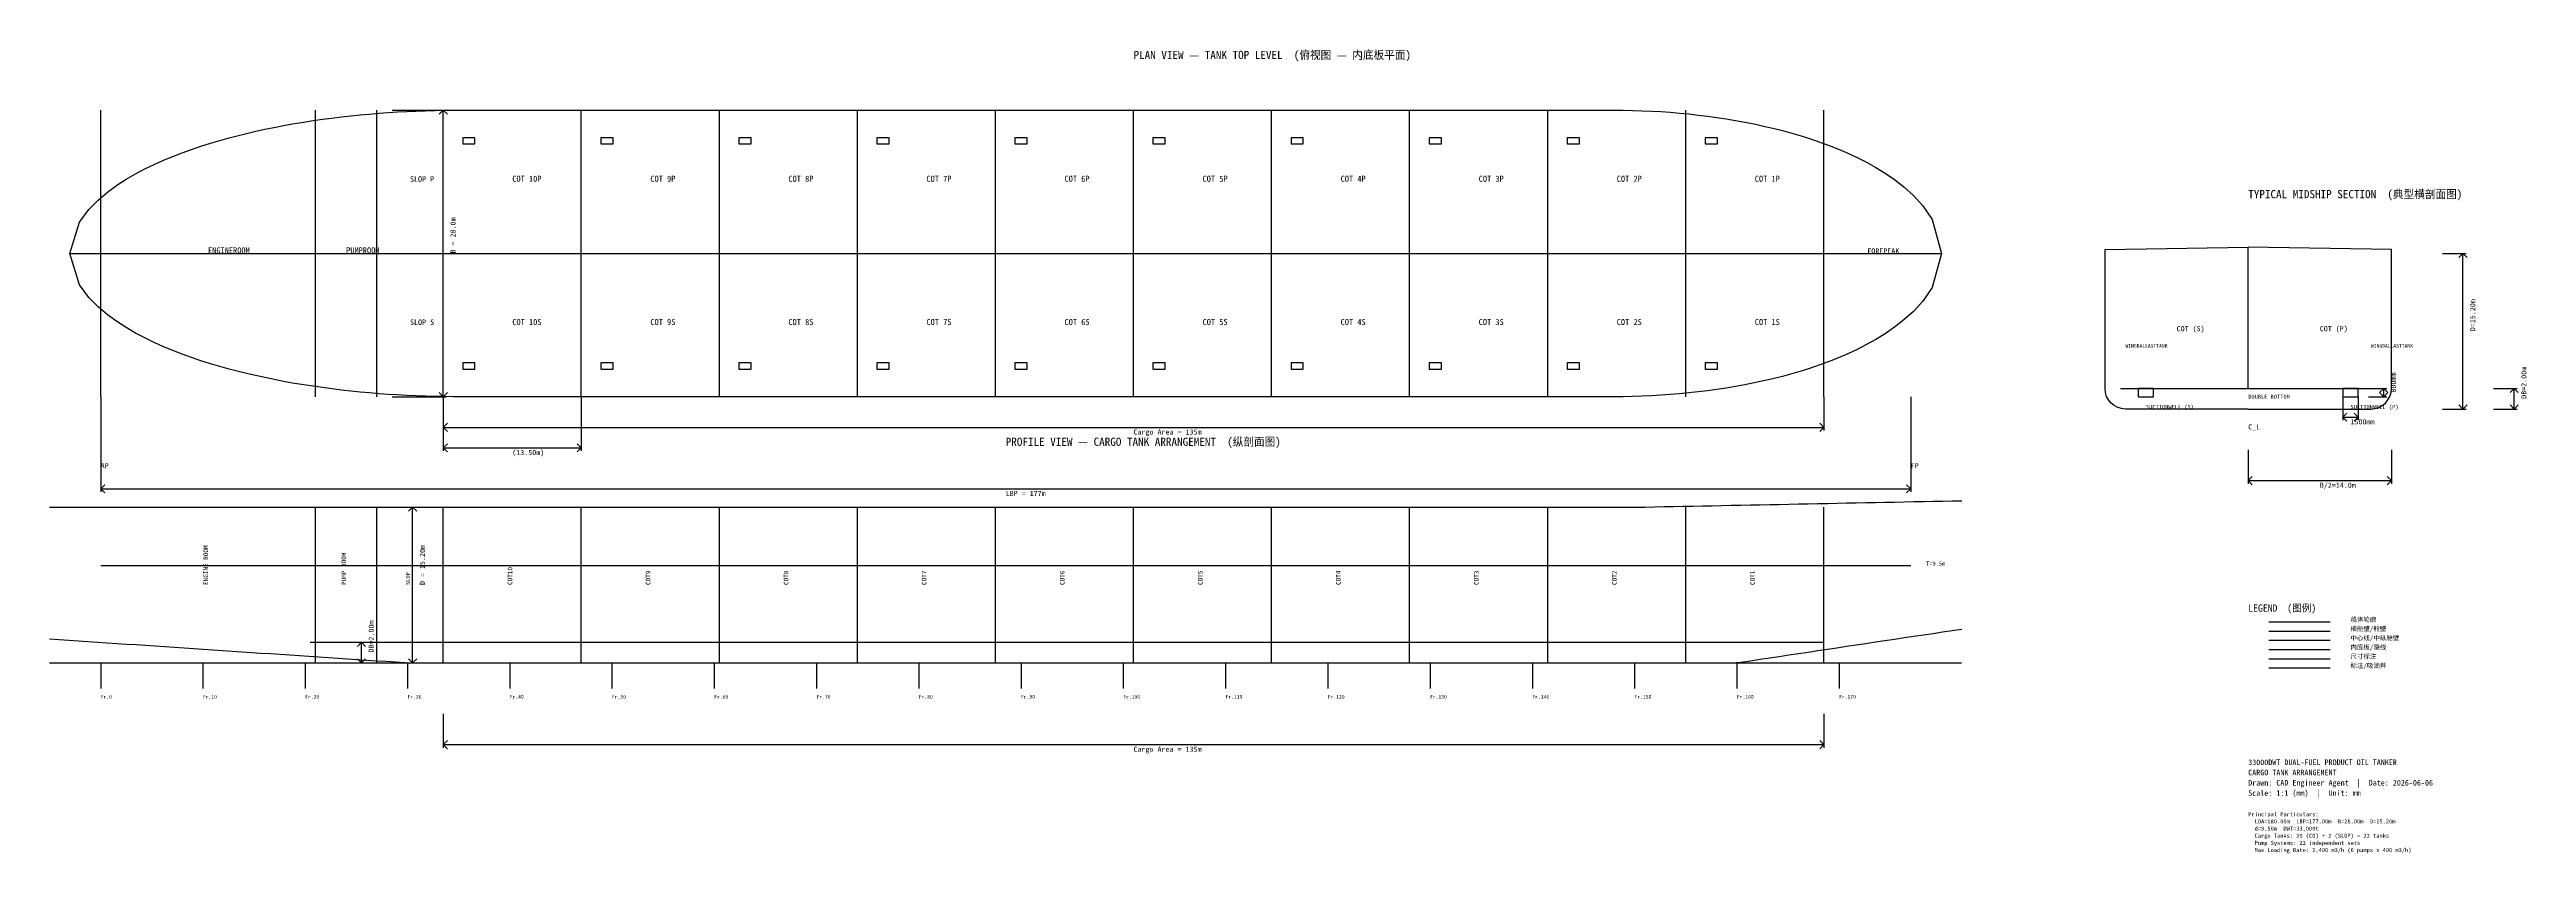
# Model space of a CAD drawing. Header units: millimetres. Extents: x -5000 to 237208, y -58632 to 19925.
import ezdxf

# ---------------------------------------------------------------- set-up
doc = ezdxf.new("R2010")
doc.units = ezdxf.units.MM
doc.linetypes.add('CENTER', pattern=[5.08, 3.175, -0.635, 0.635, -0.635])
for name, color, linetype in [('ANNOTATION', 4, 'Continuous'), ('BULKHEAD', 1, 'Continuous'), ('CENTERLINE', 2, 'CENTER'), ('DIMENSION', 3, 'Continuous'), ('HIDDEN', 8, 'Continuous'), ('HULL', 7, 'Continuous'), ('TEXT', 7, 'Continuous')]:
    doc.layers.add(name, color=color, linetype=linetype)

msp = doc.modelspace()

# ---------------------------------------------------------------- linework, layer by layer
at = {"layer": 'ANNOTATION'}
for p, q in [((0, -30500), (177000, -30500)), ((212000, -40500), (218000, -40500))]:
    msp.add_line(p, q, dxfattribs=at)
for points in [[(35400, 10700), (36600, 10700), (36600, 11300), (35400, 11300)], [(48900, 10700), (50100, 10700), (50100, 11300), (48900, 11300)], [(62400, 10700), (63600, 10700), (63600, 11300), (62400, 11300)], [(75900, 10700), (77100, 10700), (77100, 11300), (75900, 11300)], [(89400, 10700), (90600, 10700), (90600, 11300), (89400, 11300)], [(102900, 10700), (104100, 10700), (104100, 11300), (102900, 11300)], [(116400, 10700), (117600, 10700), (117600, 11300), (116400, 11300)], [(129900, 10700), (131100, 10700), (131100, 11300), (129900, 11300)], [(143400, 10700), (144600, 10700), (144600, 11300), (143400, 11300)], [(156900, 10700), (158100, 10700), (158100, 11300), (156900, 11300)], [(35400, -11300), (36600, -11300), (36600, -10700), (35400, -10700)], [(48900, -11300), (50100, -11300), (50100, -10700), (48900, -10700)], [(62400, -11300), (63600, -11300), (63600, -10700), (62400, -10700)], [(75900, -11300), (77100, -11300), (77100, -10700), (75900, -10700)], [(89400, -11300), (90600, -11300), (90600, -10700), (89400, -10700)], [(102900, -11300), (104100, -11300), (104100, -10700), (102900, -10700)], [(116400, -11300), (117600, -11300), (117600, -10700), (116400, -10700)], [(129900, -11300), (131100, -11300), (131100, -10700), (129900, -10700)], [(143400, -11300), (144600, -11300), (144600, -10700), (143400, -10700)], [(156900, -11300), (158100, -11300), (158100, -10700), (156900, -10700)], [(199250, -13200), (199250, -14000), (200750, -14000), (200750, -13200)], [(219250, -13200), (219250, -14000), (220750, -14000), (220750, -13200)]]:
    msp.add_lwpolyline(points, close=True, dxfattribs=at)
at = {"layer": 'BULKHEAD'}
for p, q in [((0, -14000), (0, 14000)), ((21000, -14000), (21000, 14000)), ((27000, -14000), (27000, 14000)), ((27000, -14000), (27000, 14000)), ((33500, -14000), (33500, 14000)), ((33500, -14000), (33500, 14000)), ((33500, -14000), (33500, 14000)), ((47000, -14000), (47000, 14000)), ((60500, -14000), (60500, 14000)), ((74000, -14000), (74000, 14000)), ((87500, -14000), (87500, 14000)), ((101000, -14000), (101000, 14000)), ((114500, -14000), (114500, 14000)), ((128000, -14000), (128000, 14000)), ((141500, -14000), (141500, 14000)), ((155000, -14000), (155000, 14000)), ((168500, -14000), (168500, 14000)), ((21000, -40000), (21000, -24800)), ((27000, -40000), (27000, -24800)), ((33500, -40000), (33500, -24800)), ((33500, -40000), (33500, -24800)), ((47000, -40000), (47000, -24800)), ((60500, -40000), (60500, -24800)), ((74000, -40000), (74000, -24800)), ((87500, -40000), (87500, -24800)), ((101000, -40000), (101000, -24800)), ((114500, -40000), (114500, -24800)), ((128000, -40000), (128000, -24800)), ((141500, -40000), (141500, -24800)), ((155000, -40000), (155000, -24800)), ((168500, -40000), (168500, -24800)), ((212000, -36900), (218000, -36900))]:
    msp.add_line(p, q, dxfattribs=at)
at = {"layer": 'CENTERLINE'}
for p, q in [((-3000, 0), (180000, 0)), ((33500, 0), (168500, 0)), ((210000, -13200), (210000, 600)), ((212000, -37800), (218000, -37800)), ((-5000, -40000), (182000, -40000))]:
    msp.add_line(p, q, dxfattribs=at)
at = {"layer": 'DIMENSION'}
for p, q in [((28500, 14000), (33800, 14000)), ((33500, 14000), (33100, 13600)), ((33500, -14000), (33500, 14000)), ((33500, 14000), (33900, 13600)), ((229000, 0), (231300, 0)), ((231000, 0), (230600, -400)), ((231000, -15200), (231000, 0)), ((231000, 0), (231400, -400)), ((0, -14000), (0, -23300)), ((28500, -14000), (33800, -14000)), ((33500, -14000), (33100, -13600)), ((33500, -14000), (33900, -13600)), ((33500, -14000), (33500, -17300)), ((33500, -14000), (33500, -19300)), ((47000, -14000), (47000, -19300)), ((168500, -14000), (168500, -17300)), ((177000, -14000), (177000, -23300)), ((219250, -14000), (219250, -16300)), ((220750, -14000), (220750, -16300)), ((221750, -13200), (223550, -13200)), ((221750, -14000), (223550, -14000)), ((223250, -13200), (222850, -13600)), ((223250, -14000), (222850, -13600)), ((223250, -14000), (223250, -13200)), ((223250, -13200), (223650, -13600)), ((223250, -14000), (223650, -13600)), ((234000, -13200), (236300, -13200)), ((236000, -13200), (235600, -13600)), ((236000, -15200), (236000, -13200)), ((236000, -13200), (236400, -13600)), ((33500, -17000), (33900, -16600)), ((168500, -17000), (168100, -16600)), ((219250, -16000), (219650, -15600)), ((219250, -16000), (220750, -16000)), ((219250, -16000), (219650, -16400)), ((220750, -16000), (220350, -15600)), ((220750, -16000), (220350, -16400)), ((229000, -15200), (231300, -15200)), ((231000, -15200), (230600, -14800)), ((231000, -15200), (231400, -14800)), ((234000, -15200), (236300, -15200)), ((236000, -15200), (235600, -14800)), ((236000, -15200), (236400, -14800)), ((33500, -17000), (168500, -17000)), ((33500, -17000), (33900, -17400)), ((33500, -19000), (33900, -18600)), ((33500, -19000), (47000, -19000)), ((33500, -19000), (33900, -19400)), ((47000, -19000), (46600, -18600)), ((47000, -19000), (46600, -19400)), ((168500, -17000), (168100, -17400)), ((210000, -19200), (210000, -22500)), ((224000, -19200), (224000, -22500)), ((0, -23000), (400, -22600)), ((0, -23000), (177000, -23000)), ((0, -23000), (400, -23400)), ((177000, -23000), (176600, -22600)), ((177000, -23000), (176600, -23400)), ((210000, -22200), (210400, -21800)), ((210000, -22200), (224000, -22200)), ((210000, -22200), (210400, -22600)), ((224000, -22200), (223600, -21800)), ((224000, -22200), (223600, -22600)), ((25500, -24800), (30800, -24800)), ((30500, -24800), (30100, -25200)), ((30500, -40000), (30500, -24800)), ((30500, -24800), (30900, -25200)), ((20500, -38000), (25800, -38000)), ((25500, -38000), (25100, -38400)), ((25500, -40000), (25500, -38000)), ((25500, -38000), (25900, -38400)), ((0, -40000), (0, -42500)), ((10000, -40000), (10000, -42500)), ((20000, -40000), (20000, -42500)), ((20500, -40000), (25800, -40000)), ((25500, -40000), (25100, -39600)), ((25500, -40000), (25900, -39600)), ((25500, -40000), (30800, -40000)), ((30000, -40000), (30000, -42500)), ((30500, -40000), (30100, -39600)), ((30500, -40000), (30900, -39600)), ((40000, -40000), (40000, -42500)), ((50000, -40000), (50000, -42500)), ((60000, -40000), (60000, -42500)), ((70000, -40000), (70000, -42500)), ((80000, -40000), (80000, -42500)), ((90000, -40000), (90000, -42500)), ((100000, -40000), (100000, -42500)), ((110000, -40000), (110000, -42500)), ((120000, -40000), (120000, -42500)), ((130000, -40000), (130000, -42500)), ((140000, -40000), (140000, -42500)), ((150000, -40000), (150000, -42500)), ((160000, -40000), (160000, -42500)), ((170000, -40000), (170000, -42500)), ((212000, -39600), (218000, -39600)), ((33500, -45000), (33500, -48300)), ((168500, -45000), (168500, -48300)), ((33500, -48000), (33900, -47600)), ((33500, -48000), (168500, -48000)), ((33500, -48000), (33900, -48400)), ((168500, -48000), (168100, -47600)), ((168500, -48000), (168100, -48400))]:
    msp.add_line(p, q, dxfattribs=at)
at = {"layer": 'HIDDEN'}
for p, q in [((197500, -13200), (222500, -13200)), ((21000, -38000), (168500, -38000)), ((212000, -38700), (218000, -38700))]:
    msp.add_line(p, q, dxfattribs=at)
at = {"layer": 'HULL'}
msp.add_line((212000, -36000), (218000, -36000), dxfattribs=at)
msp.add_lwpolyline([(-3000, 0), (-2085, 3054), (-1170, 4292), (-255, 5224), (660, 5995), (1575, 6660), (2490, 7249), (3405, 7778), (4320, 8261), (5235, 8703), (6150, 9112), (7065, 9491), (7980, 9844), (8895, 10174), (9810, 10482), (10725, 10771), (11640, 11042), (12555, 11297), (13470, 11536), (14385, 11761), (15300, 11972), (16215, 12170), (17130, 12355), (18045, 12529), (18960, 12692), (19875, 12843), (20790, 12984), (21705, 13115), (22620, 13236), (23535, 13348), (24450, 13450), (25365, 13543), (26280, 13626), (27195, 13702), (28110, 13768), (29025, 13826), (29940, 13875), (30855, 13916), (31770, 13949), (32685, 13974), (33600, 13990), (34515, 13999), (35430, 14000), (36345, 14000), (37260, 14000), (38175, 14000), (39090, 14000), (40005, 14000), (40920, 14000), (41835, 14000), (42750, 14000), (43665, 14000), (44580, 14000), (45495, 14000), (46410, 14000), (47325, 14000), (48240, 14000), (49155, 14000), (50070, 14000), (50985, 14000), (51900, 14000), (52815, 14000), (53730, 14000), (54645, 14000), (55560, 14000), (56475, 14000), (57390, 14000), (58305, 14000), (59220, 14000), (60135, 14000), (61050, 14000), (61965, 14000), (62880, 14000), (63795, 14000), (64710, 14000), (65625, 14000), (66540, 14000), (67455, 14000), (68370, 14000), (69285, 14000), (70200, 14000), (71115, 14000), (72030, 14000), (72945, 14000), (73860, 14000), (74775, 14000), (75690, 14000), (76605, 14000), (77520, 14000), (78435, 14000), (79350, 14000), (80265, 14000), (81180, 14000), (82095, 14000), (83010, 14000), (83925, 14000), (84840, 14000), (85755, 14000), (86670, 14000), (87585, 14000), (88500, 14000), (89415, 14000), (90330, 14000), (91245, 14000), (92160, 14000), (93075, 14000), (93990, 14000), (94905, 14000), (95820, 14000), (96735, 14000), (97650, 14000), (98565, 14000), (99480, 14000), (100395, 14000), (101310, 14000), (102225, 14000), (103140, 14000), (104055, 14000), (104970, 14000), (105885, 14000), (106800, 14000), (107715, 14000), (108630, 14000), (109545, 14000), (110460, 14000), (111375, 14000), (112290, 14000), (113205, 14000), (114120, 14000), (115035, 14000), (115950, 14000), (116865, 14000), (117780, 14000), (118695, 14000), (119610, 14000), (120525, 14000), (121440, 14000), (122355, 14000), (123270, 14000), (124185, 14000), (125100, 14000), (126015, 14000), (126930, 14000), (127845, 14000), (128760, 14000), (129675, 14000), (130590, 14000), (131505, 14000), (132420, 14000), (133335, 14000), (134250, 14000), (135165, 14000), (136080, 14000), (136995, 14000), (137910, 14000), (138825, 14000), (139740, 14000), (140655, 14000), (141570, 14000), (142485, 14000), (143400, 14000), (144315, 14000), (145230, 14000), (146145, 14000), (147060, 14000), (147975, 14000), (148890, 13995), (149805, 13978), (150720, 13949), (151635, 13909), (152550, 13858), (153465, 13794), (154380, 13719), (155295, 13631), (156210, 13531), (157125, 13419), (158040, 13293), (158955, 13154), (159870, 13001), (160785, 12834), (161700, 12652), (162615, 12455), (163530, 12241), (164445, 12010), (165360, 11761), (166275, 11492), (167190, 11203), (168105, 10892), (169020, 10556), (169935, 10193), (170850, 9801), (171765, 9375), (172680, 8911), (173595, 8403), (174510, 7841), (175425, 7214), (176340, 6502), (177255, 5673), (178170, 4667), (179085, 3324), (180000, 0), (180000, 0), (179085, -3324), (178170, -4667), (177255, -5673), (176340, -6502), (175425, -7214), (174510, -7841), (173595, -8403), (172680, -8911), (171765, -9375), (170850, -9801), (169935, -10193), (169020, -10556), (168105, -10892), (167190, -11203), (166275, -11492), (165360, -11761), (164445, -12010), (163530, -12241), (162615, -12455), (161700, -12652), (160785, -12834), (159870, -13001), (158955, -13154), (158040, -13293), (157125, -13419), (156210, -13531), (155295, -13631), (154380, -13719), (153465, -13794), (152550, -13858), (151635, -13909), (150720, -13949), (149805, -13978), (148890, -13995), (147975, -14000), (147060, -14000), (146145, -14000), (145230, -14000), (144315, -14000), (143400, -14000), (142485, -14000), (141570, -14000), (140655, -14000), (139740, -14000), (138825, -14000), (137910, -14000), (136995, -14000), (136080, -14000), (135165, -14000), (134250, -14000), (133335, -14000), (132420, -14000), (131505, -14000), (130590, -14000), (129675, -14000), (128760, -14000), (127845, -14000), (126930, -14000), (126015, -14000), (125100, -14000), (124185, -14000), (123270, -14000), (122355, -14000), (121440, -14000), (120525, -14000), (119610, -14000), (118695, -14000), (117780, -14000), (116865, -14000), (115950, -14000), (115035, -14000), (114120, -14000), (113205, -14000), (112290, -14000), (111375, -14000), (110460, -14000), (109545, -14000), (108630, -14000), (107715, -14000), (106800, -14000), (105885, -14000), (104970, -14000), (104055, -14000), (103140, -14000), (102225, -14000), (101310, -14000), (100395, -14000), (99480, -14000), (98565, -14000), (97650, -14000), (96735, -14000), (95820, -14000), (94905, -14000), (93990, -14000), (93075, -14000), (92160, -14000), (91245, -14000), (90330, -14000), (89415, -14000), (88500, -14000), (87585, -14000), (86670, -14000), (85755, -14000), (84840, -14000), (83925, -14000), (83010, -14000), (82095, -14000), (81180, -14000), (80265, -14000), (79350, -14000), (78435, -14000), (77520, -14000), (76605, -14000), (75690, -14000), (74775, -14000), (73860, -14000), (72945, -14000), (72030, -14000), (71115, -14000), (70200, -14000), (69285, -14000), (68370, -14000), (67455, -14000), (66540, -14000), (65625, -14000), (64710, -14000), (63795, -14000), (62880, -14000), (61965, -14000), (61050, -14000), (60135, -14000), (59220, -14000), (58305, -14000), (57390, -14000), (56475, -14000), (55560, -14000), (54645, -14000), (53730, -14000), (52815, -14000), (51900, -14000), (50985, -14000), (50070, -14000), (49155, -14000), (48240, -14000), (47325, -14000), (46410, -14000), (45495, -14000), (44580, -14000), (43665, -14000), (42750, -14000), (41835, -14000), (40920, -14000), (40005, -14000), (39090, -14000), (38175, -14000), (37260, -14000), (36345, -14000), (35430, -14000), (34515, -13999), (33600, -13990), (32685, -13974), (31770, -13949), (30855, -13916), (29940, -13875), (29025, -13826), (28110, -13768), (27195, -13702), (26280, -13626), (25365, -13543), (24450, -13450), (23535, -13348), (22620, -13236), (21705, -13115), (20790, -12984), (19875, -12843), (18960, -12692), (18045, -12529), (17130, -12355), (16215, -12170), (15300, -11972), (14385, -11761), (13470, -11536), (12555, -11297), (11640, -11042), (10725, -10771), (9810, -10482), (8895, -10174), (7980, -9844), (7065, -9491), (6150, -9112), (5235, -8703), (4320, -8261), (3405, -7778), (2490, -7249), (1575, -6660), (660, -5995), (-255, -5224), (-1170, -4292), (-2085, -3054), (-3000, 0)], close=True, dxfattribs=at)
for points in [[(210000, -15200), (198000, -15200), (197610, -15162), (197235, -15048), (196889, -14863), (196586, -14614), (196337, -14311), (196152, -13965), (196038, -13590), (196000, -13200), (196000, -11200), (196000, 400), (210000, 600)], [(210000, -15200), (222000, -15200), (222390, -15162), (222765, -15048), (223111, -14863), (223414, -14614), (223663, -14311), (223848, -13965), (223962, -13590), (224000, -13200), (224000, -11200), (224000, 400), (210000, 600)], [(-5000, -24800), (-4060, -24800), (-3121, -24800), (-2181, -24800), (-1241, -24800), (-302, -24800), (638, -24800), (1578, -24800), (2518, -24800), (3457, -24800), (4397, -24800), (5337, -24800), (6276, -24800), (7216, -24800), (8156, -24800), (9095, -24800), (10035, -24800), (10975, -24800), (11915, -24800), (12854, -24800), (13794, -24800), (14734, -24800), (15673, -24800), (16613, -24800), (17553, -24800), (18492, -24800), (19432, -24800), (20372, -24800), (21312, -24800), (22251, -24800), (23191, -24800), (24131, -24800), (25070, -24800), (26010, -24800), (26950, -24800), (27889, -24800), (28829, -24800), (29769, -24800), (30709, -24800), (31648, -24800), (32588, -24800), (33528, -24800), (34467, -24800), (35407, -24800), (36347, -24800), (37286, -24800), (38226, -24800), (39166, -24800), (40106, -24800), (41045, -24800), (41985, -24800), (42925, -24800), (43864, -24800), (44804, -24800), (45744, -24800), (46683, -24800), (47623, -24800), (48563, -24800), (49503, -24800), (50442, -24800), (51382, -24800), (52322, -24800), (53261, -24800), (54201, -24800), (55141, -24800), (56080, -24800), (57020, -24800), (57960, -24800), (58899, -24800), (59839, -24800), (60779, -24800), (61719, -24800), (62658, -24800), (63598, -24800), (64538, -24800), (65477, -24800), (66417, -24800), (67357, -24800), (68296, -24800), (69236, -24800), (70176, -24800), (71116, -24800), (72055, -24800), (72995, -24800), (73935, -24800), (74874, -24800), (75814, -24800), (76754, -24800), (77693, -24800), (78633, -24800), (79573, -24800), (80513, -24800), (81452, -24800), (82392, -24800), (83332, -24800), (84271, -24800), (85211, -24800), (86151, -24800), (87090, -24800), (88030, -24800), (88970, -24800), (89910, -24800), (90849, -24800), (91789, -24800), (92729, -24800), (93668, -24800), (94608, -24800), (95548, -24800), (96487, -24800), (97427, -24800), (98367, -24800), (99307, -24800), (100246, -24800), (101186, -24800), (102126, -24800), (103065, -24800), (104005, -24800), (104945, -24800), (105884, -24800), (106824, -24800), (107764, -24800), (108704, -24800), (109643, -24800), (110583, -24800), (111523, -24800), (112462, -24800), (113402, -24800), (114342, -24800), (115281, -24800), (116221, -24800), (117161, -24800), (118101, -24800), (119040, -24800), (119980, -24800), (120920, -24800), (121859, -24800), (122799, -24800), (123739, -24800), (124678, -24800), (125618, -24800), (126558, -24800), (127497, -24800), (128437, -24800), (129377, -24800), (130317, -24800), (131256, -24800), (132196, -24800), (133136, -24800), (134075, -24800), (135015, -24800), (135955, -24800), (136894, -24800), (137834, -24800), (138774, -24800), (139714, -24800), (140653, -24800), (141593, -24800), (142533, -24800), (143472, -24800), (144412, -24800), (145352, -24800), (146291, -24800), (147231, -24800), (148171, -24800), (149111, -24800), (150050, -24799), (150990, -24780), (151930, -24761), (152869, -24743), (153809, -24724), (154749, -24705), (155688, -24686), (156628, -24667), (157568, -24649), (158508, -24630), (159447, -24611), (160387, -24592), (161327, -24573), (162266, -24555), (163206, -24536), (164146, -24517), (165085, -24498), (166025, -24479), (166965, -24461), (167905, -24442), (168844, -24423), (169784, -24404), (170724, -24386), (171663, -24367), (172603, -24348), (173543, -24329), (174482, -24310), (175422, -24292), (176362, -24273), (177302, -24254), (178241, -24235), (179181, -24216), (180121, -24198), (181060, -24179), (182000, -24160)], [(-5000, -37667), (-4060, -37729), (-3121, -37792), (-2181, -37855), (-1241, -37917), (-302, -37980), (638, -38043), (1578, -38105), (2518, -38168), (3457, -38230), (4397, -38293), (5337, -38356), (6276, -38418), (7216, -38481), (8156, -38544), (9095, -38606), (10035, -38669), (10975, -38732), (11915, -38794), (12854, -38857), (13794, -38920), (14734, -38982), (15673, -39045), (16613, -39108), (17553, -39170), (18492, -39233), (19432, -39295), (20372, -39358), (21312, -39421), (22251, -39483), (23191, -39546), (24131, -39609), (25070, -39671), (26010, -39734), (26950, -39797), (27889, -39859), (28829, -39922), (29769, -39985), (30709, -40000), (31648, -40000), (32588, -40000), (33528, -40000), (34467, -40000), (35407, -40000), (36347, -40000), (37286, -40000), (38226, -40000), (39166, -40000), (40106, -40000), (41045, -40000), (41985, -40000), (42925, -40000), (43864, -40000), (44804, -40000), (45744, -40000), (46683, -40000), (47623, -40000), (48563, -40000), (49503, -40000), (50442, -40000), (51382, -40000), (52322, -40000), (53261, -40000), (54201, -40000), (55141, -40000), (56080, -40000), (57020, -40000), (57960, -40000), (58899, -40000), (59839, -40000), (60779, -40000), (61719, -40000), (62658, -40000), (63598, -40000), (64538, -40000), (65477, -40000), (66417, -40000), (67357, -40000), (68296, -40000), (69236, -40000), (70176, -40000), (71116, -40000), (72055, -40000), (72995, -40000), (73935, -40000), (74874, -40000), (75814, -40000), (76754, -40000), (77693, -40000), (78633, -40000), (79573, -40000), (80513, -40000), (81452, -40000), (82392, -40000), (83332, -40000), (84271, -40000), (85211, -40000), (86151, -40000), (87090, -40000), (88030, -40000), (88970, -40000), (89910, -40000), (90849, -40000), (91789, -40000), (92729, -40000), (93668, -40000), (94608, -40000), (95548, -40000), (96487, -40000), (97427, -40000), (98367, -40000), (99307, -40000), (100246, -40000), (101186, -40000), (102126, -40000), (103065, -40000), (104005, -40000), (104945, -40000), (105884, -40000), (106824, -40000), (107764, -40000), (108704, -40000), (109643, -40000), (110583, -40000), (111523, -40000), (112462, -40000), (113402, -40000), (114342, -40000), (115281, -40000), (116221, -40000), (117161, -40000), (118101, -40000), (119040, -40000), (119980, -40000), (120920, -40000), (121859, -40000), (122799, -40000), (123739, -40000), (124678, -40000), (125618, -40000), (126558, -40000), (127497, -40000), (128437, -40000), (129377, -40000), (130317, -40000), (131256, -40000), (132196, -40000), (133136, -40000), (134075, -40000), (135015, -40000), (135955, -40000), (136894, -40000), (137834, -40000), (138774, -40000), (139714, -40000), (140653, -40000), (141593, -40000), (142533, -40000), (143472, -40000), (144412, -40000), (145352, -40000), (146291, -40000), (147231, -40000), (148171, -40000), (149111, -40000), (150050, -40000), (150990, -40000), (151930, -40000), (152869, -40000), (153809, -40000), (154749, -40000), (155688, -40000), (156628, -40000), (157568, -40000), (158508, -40000), (159447, -40000), (160387, -39942), (161327, -39801), (162266, -39660), (163206, -39519), (164146, -39378), (165085, -39237), (166025, -39096), (166965, -38955), (167905, -38814), (168844, -38673), (169784, -38532), (170724, -38391), (171663, -38251), (172603, -38110), (173543, -37969), (174482, -37828), (175422, -37687), (176362, -37546), (177302, -37405), (178241, -37264), (179181, -37123), (180121, -36982), (181060, -36841), (182000, -36700)]]:
    msp.add_lwpolyline(points, dxfattribs=at)

# ---------------------------------------------------------------- texts
at = {"layer": 'ANNOTATION'}
msp.add_text('T=9.5m', height=400, dxfattribs=at).set_placement((178500, -30500))
at = {"layer": 'DIMENSION'}
for s, p in [('Fr.0', (0, -43500)), ('Fr.10', (10000, -43500)), ('Fr.20', (20000, -43500)), ('Fr.30', (30000, -43500)), ('Fr.40', (40000, -43500)), ('Fr.50', (50000, -43500)), ('Fr.60', (60000, -43500)), ('Fr.70', (70000, -43500)), ('Fr.80', (80000, -43500)), ('Fr.90', (90000, -43500)), ('Fr.100', (100000, -43500)), ('Fr.110', (110000, -43500)), ('Fr.120', (120000, -43500)), ('Fr.130', (130000, -43500)), ('Fr.140', (140000, -43500)), ('Fr.150', (150000, -43500)), ('Fr.160', (160000, -43500)), ('Fr.170', (170000, -43500))]:
    msp.add_text(s, height=350, dxfattribs=at).set_placement(p)
at = {"layer": 'TEXT'}
for s, height, p in [('PLAN VIEW — TANK TOP LEVEL  (俯视图 — 内底板平面)', 800, (101000, 19000)), ('SLOP P', 550, (30250, 7000)), ('COT 10P', 600, (40250, 7000)), ('COT 9P', 600, (53750, 7000)), ('COT 8P', 600, (67250, 7000)), ('COT 7P', 600, (80750, 7000)), ('COT 6P', 600, (94250, 7000)), ('COT 5P', 600, (107750, 7000)), ('COT 4P', 600, (121250, 7000)), ('COT 3P', 600, (134750, 7000)), ('COT 2P', 600, (148250, 7000)), ('COT 1P', 600, (161750, 7000)), ('TYPICAL MIDSHIP SECTION  (典型横剖面图)', 800, (210000, 5400)), ('ENGINEROOM', 600, (10500, 0)), ('PUMPROOM', 600, (24000, 0)), ('FOREPEAK', 500, (172750, 0)), ('SLOP S', 550, (30250, -7000)), ('COT 10S', 600, (40250, -7000)), ('COT 9S', 600, (53750, -7000)), ('COT 8S', 600, (67250, -7000)), ('COT 7S', 600, (80750, -7000)), ('COT 6S', 600, (94250, -7000)), ('COT 5S', 600, (107750, -7000)), ('COT 4S', 600, (121250, -7000)), ('COT 3S', 600, (134750, -7000)), ('COT 2S', 600, (148250, -7000)), ('COT 1S', 600, (161750, -7000)), ('COT (S)', 500, (203000, -7600)), ('COT (P)', 500, (217000, -7600)), ('WINGBALLASTTANK', 350, (198000, -9200)), ('WINGBALLASTTANK', 350, (222000, -9200)), ('DOUBLE BOTTOM', 400, (210000, -14200)), ('SUCTIONWELL (S)', 400, (200000, -15200)), ('C_L', 500, (210000, -17200)), ('SUCTIONWELL (P)', 400, (220000, -15200)), ('1500mm', 500, (220000, -16700)), ('(13.50m)', 500, (40250, -19700)), ('PROFILE VIEW — CARGO TANK ARRANGEMENT  (纵剖面图)', 800, (88500, -18800)), ('Cargo Area = 135m', 500, (101000, -17700)), ('AP', 500, (0, -21000)), ('FP', 500, (177000, -21000)), ('LBP = 177m', 500, (88500, -23700)), ('B/2=14.0m', 500, (217000, -22900)), ('LEGEND  (图例)', 700, (210000, -35000)), ('船体轮廓', 450, (220000, -36000)), ('横舱壁/舱壁', 450, (220000, -36900)), ('中心线/中纵舱壁', 450, (220000, -37800)), ('内底板/隐线', 450, (220000, -38700)), ('标注/吸油井', 450, (220000, -40500)), ('尺寸标注', 450, (220000, -39600)), ('Cargo Area = 135m', 500, (101000, -48700)), ('33000DWT DUAL-FUEL PRODUCT OIL TANKER', 550, (210000, -50000)), ('CARGO TANK ARRANGEMENT', 550, (210000, -51000)), ('Scale: 1:1 (mm)  |  Unit: mm', 550, (210000, -53000)), ('Drawn: CAD Engineer Agent  |  Date: 2026-06-06', 550, (210000, -52000)), ('Principal Particulars:', 400, (210000, -55000)), ('  LOA=180.00m  LBP=177.00m  B=28.00m  D=15.20m', 400, (210000, -55700)), ('  d=9.50m  DWT=33,000t', 400, (210000, -56400)), ('  Cargo Tanks: 20 (CO) + 2 (SLOP) = 22 tanks', 400, (210000, -57100)), ('  Max Loading Rate: 2,400 m3/h (6 pumps x 400 m3/h)', 400, (210000, -58500)), ('  Pump Systems: 22 independent sets', 400, (210000, -57800))]:
    msp.add_text(s, height=height, dxfattribs=at).set_placement(p)
for s, height, p in [('B = 28.0m', 500, (34700, 0)), ('D=15.20m', 500, (232200, -7600)), ('800mm', 500, (224450, -13600)), ('DB=2.00m', 500, (237200, -14200)), ('D = 15.20m', 500, (31700, -32400)), ('ENGINE ROOM', 450, (10500, -32400)), ('PUMP ROOM', 450, (24000, -32400)), ('SLOP', 400, (30250, -32400)), ('COT10', 450, (40250, -32400)), ('COT9', 450, (53750, -32400)), ('COT8', 450, (67250, -32400)), ('COT7', 450, (80750, -32400)), ('COT6', 450, (94250, -32400)), ('COT5', 450, (107750, -32400)), ('COT4', 450, (121250, -32400)), ('COT3', 450, (134750, -32400)), ('COT2', 450, (148250, -32400)), ('COT1', 450, (161750, -32400)), ('DB=2.00m', 500, (26700, -39000))]:
    msp.add_text(s, height=height, rotation=90, dxfattribs=at).set_placement(p)

doc.saveas('drawing.dxf')
